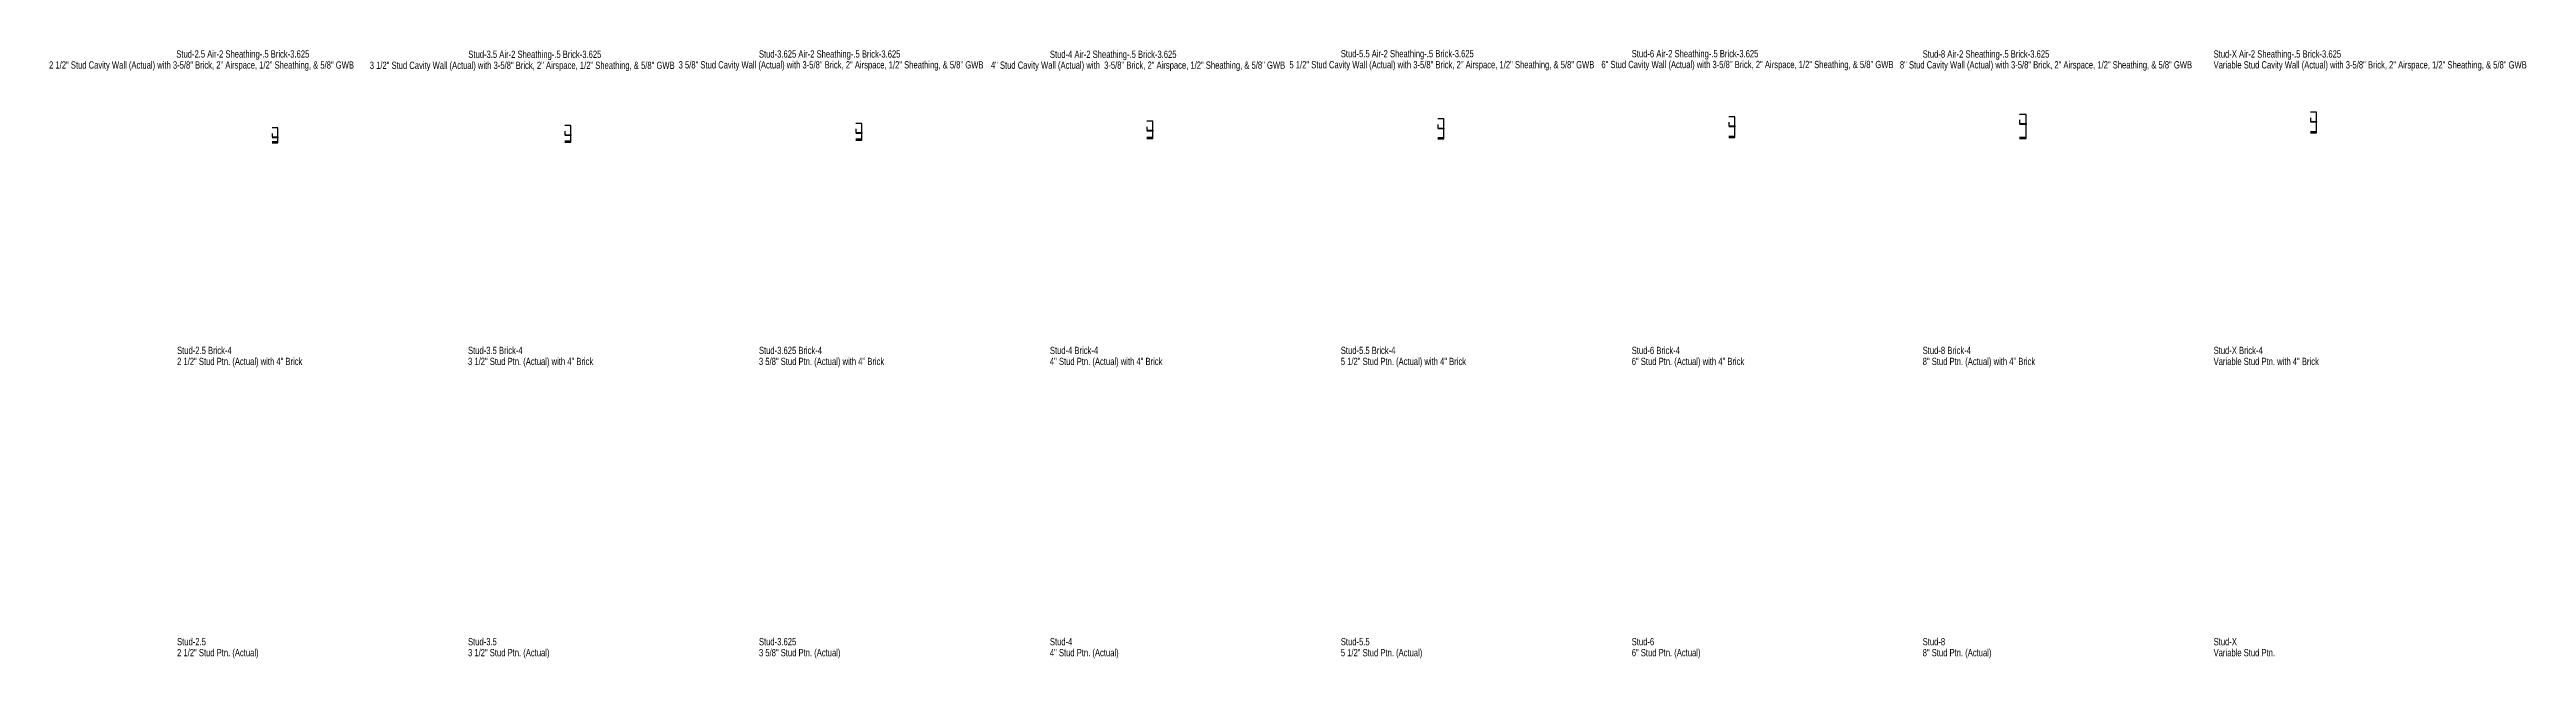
# Model space of a CAD drawing. Header units: inches. Extents: x -126 to 2726, y -389 to 1248.
# Drawn here: x -126 to 1406, y -389 to -13 of the extents above; entities that cross this region are included whole.
import ezdxf

# ---------------------------------------------------------------- set-up
doc = ezdxf.new("R2010")
doc.units = ezdxf.units.IN
doc.header["$LTSCALE"] = 0.5
doc.header["$MEASUREMENT"] = 0
doc.linetypes.add('HIDDEN', pattern=[0.375, 0.25, -0.125])
doc.layers.add('X-WallDescriptions', color=5, linetype='HIDDEN')
doc.layers.add('X-WallEndcapPolylines', color=6, linetype='Continuous')
doc.styles.add('Title', font='ARIAL.TTF', dxfattribs={"width": 0.75})

msp = doc.modelspace()

# ---------------------------------------------------------------- texts
at = {"layer": 'X-WallDescriptions', "style": 'Title', "width": 0.75}
for s, p in [('Stud-2.5 Air-2 Sheathing-.5 Brick-3.625', (-48, -18.1)), ('Stud-3.5 Air-2 Sheathing-.5 Brick-3.625', (132.7, -18.3)), ('Stud-3.625 Air-2 Sheathing-.5 Brick-3.625', (312.5, -18.1)), ('Stud-4 Air-2 Sheathing-.5 Brick-3.625', (492.5, -18.3)), ('Stud-5.5 Air-2 Sheathing-.5 Brick-3.625', (672.5, -17.9)), ('Stud-6 Air-2 Sheathing-.5 Brick-3.625', (852.5, -17.9)), ('Stud-8 Air-2 Sheathing-.5 Brick-3.625', (1032.5, -18.1)), ('Stud-X Air-2 Sheathing-.5 Brick-3.625', (1212.5, -18.1)), ('2 1/2" Stud Cavity Wall (Actual) with 3-5/8" Brick, 2" Airspace, 1/2" Sheathing, & 5/8" GWB', (-126.7, -24.9)), ('3 1/2" Stud Cavity Wall (Actual) with 3-5/8" Brick, 2" Airspace, 1/2" Sheathing, & 5/8" GWB', (71.7, -25.1)), ('3 5/8" Stud Cavity Wall (Actual) with 3-5/8" Brick, 2" Airspace, 1/2" Sheathing, & 5/8" GWB', (262.8, -24.8)), ('4" Stud Cavity Wall (Actual) with  3-5/8" Brick, 2" Airspace, 1/2" Sheathing, & 5/8" GWB', (456, -25)), ('5 1/2" Stud Cavity Wall (Actual) with 3-5/8" Brick, 2" Airspace, 1/2" Sheathing, & 5/8" GWB', (640.7, -24.7)), ('6" Stud Cavity Wall (Actual) with 3-5/8" Brick, 2" Airspace, 1/2" Sheathing, & 5/8" GWB', (833.7, -24.6)), ('8" Stud Cavity Wall (Actual) with 3-5/8" Brick, 2" Airspace, 1/2" Sheathing, & 5/8" GWB', (1018.4, -24.8)), ('Variable Stud Cavity Wall (Actual) with 3-5/8" Brick, 2" Airspace, 1/2" Sheathing, & 5/8" GWB', (1212.5, -24.8)), ('Stud-2.5 Brick-4', (-47.5, -201.3)), ('Stud-3.5 Brick-4', (132.5, -201.3)), ('Stud-3.625 Brick-4', (312.5, -201.3)), ('Stud-4 Brick-4', (492.5, -201.3)), ('Stud-5.5 Brick-4', (672.5, -201.3)), ('Stud-6 Brick-4', (852.5, -201.3)), ('Stud-8 Brick-4', (1032.5, -201.3)), ('Stud-X Brick-4', (1212.5, -201.3)), ('2 1/2" Stud Ptn. (Actual) with 4" Brick', (-47.5, -208.1)), ('3 1/2" Stud Ptn. (Actual) with 4" Brick', (132.5, -208.1)), ('3 5/8" Stud Ptn. (Actual) with 4" Brick', (312.5, -208.1)), ('4" Stud Ptn. (Actual) with 4" Brick', (492.5, -208.1)), ('5 1/2" Stud Ptn. (Actual) with 4" Brick', (672.5, -208.1)), ('6" Stud Ptn. (Actual) with 4" Brick', (852.5, -208.1)), ('8" Stud Ptn. (Actual) with 4" Brick', (1032.5, -208.1)), ('Variable Stud Ptn. with 4" Brick', (1212.5, -208.1)), ('Stud-2.5', (-47.5, -381.3)), ('Stud-3.5', (132.5, -381.3)), ('Stud-3.625', (312.5, -381.3)), ('Stud-4', (492.5, -381.3)), ('Stud-5.5', (672.5, -381.3)), ('Stud-6', (852.5, -381.3)), ('Stud-8', (1032.5, -381.3)), ('Stud-X', (1212.5, -381.3)), ('2 1/2" Stud Ptn. (Actual)', (-47.5, -388.1)), ('3 1/2" Stud Ptn. (Actual)', (132.5, -388.1)), ('3 5/8" Stud Ptn. (Actual)', (312.5, -388.1)), ('4" Stud Ptn. (Actual)', (492.5, -388.1)), ('5 1/2" Stud Ptn. (Actual)', (672.5, -388.1)), ('6" Stud Ptn. (Actual)', (852.5, -388.1)), ('8" Stud Ptn. (Actual)', (1032.5, -388.1)), ('Variable Stud Ptn.', (1212.5, -388.1))]:
    msp.add_text(s, height=4.5, dxfattribs=at).set_placement(p)

# ---------------------------------------------------------------- linework, layer by layer
at = {"layer": 'X-WallEndcapPolylines'}
for points in [[(192.5, -63.5), (192.5, -65.8), (196.2, -65.8), (196.2, -60.1), (192.5, -60.1)], [(372.5, -62.1), (372.5, -64.4), (376.2, -64.4), (376.2, -58.8), (372.5, -58.8)], [(552.5, -60.8), (552.5, -63), (556.2, -63), (556.2, -57.4), (552.5, -57.4)], [(732.5, -59.4), (732.5, -61.6), (736.2, -61.6), (736.2, -56), (732.5, -56)], [(912.5, -58), (912.5, -60.3), (916.2, -60.3), (916.2, -54.6), (912.5, -54.6)], [(912.5, -60.3), (916.2, -60.3), (916.2, -60.8), (912.5, -60.8)], [(912.5, -66.8), (916.2, -66.8), (916.2, -60.8), (912.5, -60.8)], [(1092.5, -56.6), (1092.5, -58.9), (1096.5, -58.9), (1096.5, -53.3), (1092.5, -53.3)], [(1092.5, -58.9), (1096.5, -58.9), (1096.5, -59.4), (1092.5, -59.4)], [(1092.5, -67.4), (1096.5, -67.4), (1096.5, -59.4), (1092.5, -59.4)], [(1272.5, -55.3), (1272.5, -57.5), (1276.2, -57.5), (1276.2, -51.9), (1272.5, -51.9)], [(1272.5, -57.5), (1276.2, -57.5), (1276.2, -58), (1272.5, -58)], [(1272.5, -64), (1276.2, -64), (1276.2, -58), (1272.5, -58)], [(11.3, -64.9), (11.3, -67.1), (14.9, -67.1), (14.9, -61.5), (11.3, -61.5)], [(11.3, -67.1), (14.9, -67.1), (14.9, -67.6), (11.3, -67.6)], [(11.3, -70.1), (14.9, -70.1), (14.9, -67.6), (11.3, -67.6)], [(11.3, -70.8), (14.9, -70.8), (14.9, -70.1), (11.3, -70.1)], [(192.5, -65.8), (196.2, -65.8), (196.2, -66.3), (192.5, -66.3)], [(192.5, -69.8), (196.2, -69.8), (196.2, -66.3), (192.5, -66.3)], [(192.5, -70.4), (196.2, -70.4), (196.2, -69.8), (192.5, -69.8)], [(372.5, -64.4), (376.2, -64.4), (376.2, -64.9), (372.5, -64.9)], [(372.5, -68.5), (376.2, -68.5), (376.2, -64.9), (372.5, -64.9)], [(372.5, -69.1), (376.2, -69.1), (376.2, -68.5), (372.5, -68.5)], [(552.5, -63), (556.2, -63), (556.2, -63.5), (552.5, -63.5)], [(552.5, -67.5), (556.2, -67.5), (556.2, -63.5), (552.5, -63.5)], [(552.5, -68.1), (556.2, -68.1), (556.2, -67.5), (552.5, -67.5)], [(732.5, -61.6), (736.2, -61.6), (736.2, -62.1), (732.5, -62.1)], [(732.5, -67.6), (736.2, -67.6), (736.2, -62.1), (732.5, -62.1)], [(732.5, -68.3), (736.2, -68.3), (736.2, -67.6), (732.5, -67.6)], [(912.5, -67.4), (916.2, -67.4), (916.2, -66.8), (912.5, -66.8)], [(1092.5, -68), (1096.5, -68), (1096.5, -67.4), (1092.5, -67.4)], [(1272.5, -64.6), (1276.2, -64.6), (1276.2, -64), (1272.5, -64)]]:
    msp.add_lwpolyline(points, dxfattribs=at)

msp.set_redraw_order([(e.dxf.handle, doc.entitydb.next_handle()) for e in msp.query("TEXT MTEXT ATTDEF DIMENSION ARC_DIMENSION")])  # texts and dimensions are drawn at this point

doc.saveas('drawing.dxf')
